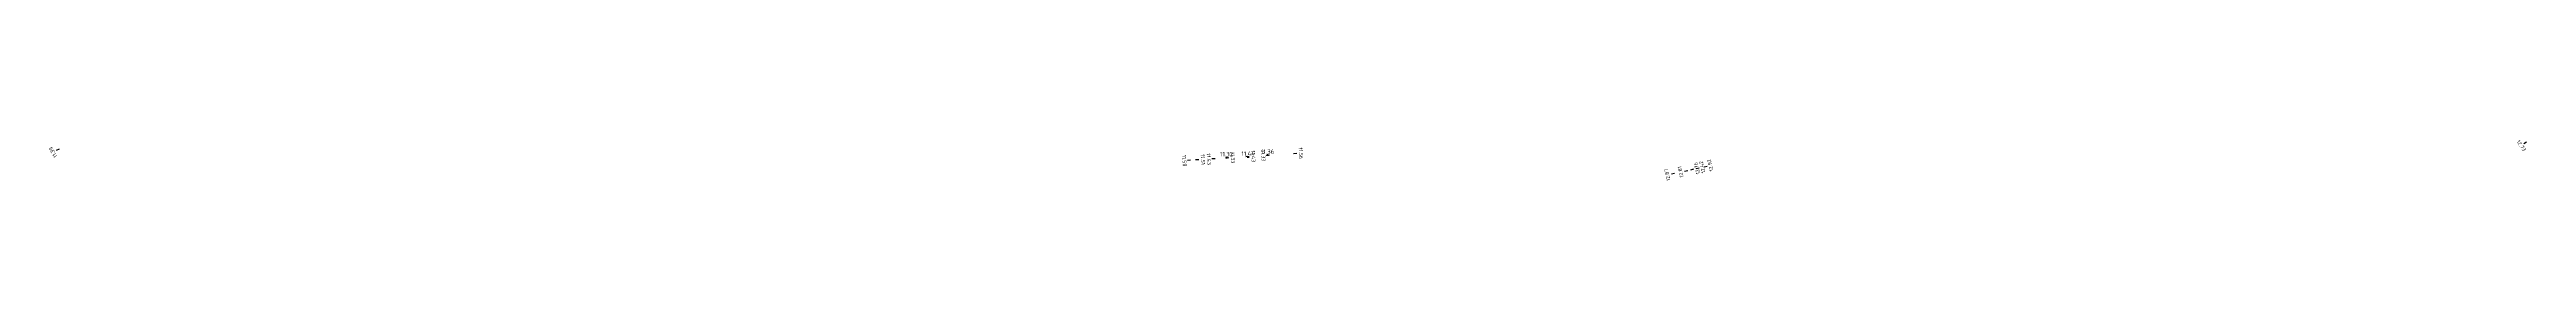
# Model space of a CAD drawing. Header units: metres. Extents: x 117856 to 119829, y 6148158 to 6148674.
# Drawn here: x 119288.8 to 119743, y 6148469.7 to 6148476.8 of the extents above; entities that cross this region are included whole.
import ezdxf
from ezdxf.enums import TextEntityAlignment as Align

# ---------------------------------------------------------------- set-up
doc = ezdxf.new("R2010")
doc.units = ezdxf.units.M
doc.header["$LTSCALE"] = 0.4
doc.layers.get('0').update_dxf_attribs({"linetype": 'CONTINUOUS'})
doc.layers.add('M-351', color=1, linetype='CONTINUOUS')
doc.styles.add('ISO', font='iso.shx')
doc.styles.add('ISO-Anno-50', font='iso.shx', dxfattribs={"height": 5})

# ---------------------------------------------------------------- blocks, each defined once
blk = doc.blocks.new('_mkhjd')
blk.add_line((0.75, 0), (-0.75, 0))
at = {"style": 'ISO'}
blk.add_attdef('H', text='', height=1.75, rotation=270, dxfattribs=at).set_placement((0.75, 0), align=Align.CENTER)
blk = doc.blocks.new('_zniv')
at = {"color": 0}
for p, q in [((-0.4, 0), (0.4, 0)), ((0, 0.4), (0, -0.4))]:
    blk.add_line(p, q, dxfattribs=at)
at = {"style": 'ISO'}
blk.add_attdef('ZNIV', text='', height=2, dxfattribs=at).set_placement((0, 0), align=Align.BOTTOM_CENTER)

msp = doc.modelspace()

# ---------------------------------------------------------------- block references
at = {"layer": 'M-351'}
ref = msp.add_blockref('_mkhjd', (119290.393, 6148475.256), dxfattribs=dict(at, xscale=0.4, yscale=0.4, zscale=0.4, rotation=209.4489084590566))
ref.add_attrib('H', '11.39', dxfattribs={"color": 0, "height": 0.7, "rotation": 119.44891, "style": 'ISO-Anno-50'}).set_placement((119289.958, 6148475.011), align=Align.BOTTOM_CENTER)
at = {"layer": 'M-351', "xscale": 0.4, "yscale": 0.4, "zscale": 0.4}
for p, values in [((119508.633, 6148473.856), {'ZNIV': '11.44'}), ((119512.19, 6148474.232), {'ZNIV': '11.36'}), ((119504.665, 6148473.759), {'ZNIV': '11.32'})]:
    msp.add_blockref('_zniv', p, dxfattribs=at).add_auto_attribs(values)
at = {"layer": 'M-351'}
ref = msp.add_blockref('_mkhjd', (119517.242, 6148474.506), dxfattribs=dict(at, xscale=0.4, yscale=0.4, zscale=0.4, rotation=3.673150335217237))
ref.add_attrib('H', '11.56', dxfattribs={"color": 0, "height": 0.7, "rotation": 273.67315, "style": 'ISO-Anno-50'}).set_placement((119517.741, 6148474.538), align=Align.BOTTOM_CENTER)
ref = msp.add_blockref('_mkhjd', (119742.791, 6148476.442), dxfattribs=dict(at, xscale=0.4, yscale=0.4, zscale=0.4, rotation=34.40504875221072))
ref.add_attrib('H', '12.73', dxfattribs={"color": 0, "height": 0.7, "rotation": 304.40505, "style": 'ISO-Anno-50'}).set_placement((119742.379, 6148476.159), align=Align.TOP_CENTER)
ref = msp.add_blockref('_mkhjd', (119497.782, 6148473.257), dxfattribs=dict(at, xscale=0.4, yscale=0.4, zscale=0.4, rotation=3.673150335217317))
ref.add_attrib('H', '11.58', dxfattribs={"color": 0, "height": 0.7, "rotation": 273.67315, "style": 'ISO-Anno-50'}).set_placement((119497.283, 6148473.225), align=Align.TOP_CENTER)
ref = msp.add_blockref('_mkhjd', (119499.279, 6148473.353), dxfattribs=dict(at, xscale=0.4, yscale=0.4, zscale=0.4, rotation=3.673150335217397))
ref.add_attrib('H', '11.51', dxfattribs={"color": 0, "height": 0.7, "rotation": 273.67315, "style": 'ISO-Anno-50'}).set_placement((119499.778, 6148473.385), align=Align.BOTTOM_CENTER)
ref = msp.add_blockref('_mkhjd', (119502.273, 6148473.545), dxfattribs=dict(at, xscale=0.4, yscale=0.4, zscale=0.4, rotation=3.673150335217477))
ref.add_attrib('H', '11.43', dxfattribs={"color": 0, "height": 0.7, "rotation": 273.67315, "style": 'ISO-Anno-50'}).set_placement((119501.774, 6148473.513), align=Align.TOP_CENTER)
ref = msp.add_blockref('_mkhjd', (119504.768, 6148473.705), dxfattribs=dict(at, xscale=0.4, yscale=0.4, zscale=0.4, rotation=3.673150335217317))
ref.add_attrib('H', '11.33', dxfattribs={"color": 0, "height": 0.7, "rotation": 273.67315, "style": 'ISO-Anno-50'}).set_placement((119505.267, 6148473.737), align=Align.BOTTOM_CENTER)
ref = msp.add_blockref('_mkhjd', (119508.51, 6148473.946), dxfattribs=dict(at, xscale=0.4, yscale=0.4, zscale=0.4, rotation=3.673150335217477))
ref.add_attrib('H', '11.43', dxfattribs={"color": 0, "height": 0.7, "rotation": 273.67315, "style": 'ISO-Anno-50'}).set_placement((119509.009, 6148473.978), align=Align.BOTTOM_CENTER)
ref = msp.add_blockref('_mkhjd', (119512.253, 6148474.186), dxfattribs=dict(at, xscale=0.4, yscale=0.4, zscale=0.4, rotation=3.673150335217557))
ref.add_attrib('H', '11.33', dxfattribs={"color": 0, "height": 0.7, "rotation": 273.67315, "style": 'ISO-Anno-50'}).set_placement((119511.754, 6148474.154), align=Align.TOP_CENTER)
ref = msp.add_blockref('_mkhjd', (119586.523, 6148470.82), dxfattribs=dict(at, xscale=0.4, yscale=0.4, zscale=0.4, rotation=192.4978620202981))
ref.add_attrib('H', '12.87', dxfattribs={"color": 0, "height": 0.7, "rotation": 102.49786, "style": 'ISO-Anno-50'}).set_placement((119586.035, 6148470.711), align=Align.BOTTOM_CENTER)
ref = msp.add_blockref('_mkhjd', (119588.964, 6148471.361), dxfattribs=dict(at, xscale=0.4, yscale=0.4, zscale=0.4, rotation=192.4978620206219))
ref.add_attrib('H', '12.81', dxfattribs={"color": 0, "height": 0.7, "rotation": 102.49786, "style": 'ISO-Anno-50'}).set_placement((119588.475, 6148471.253), align=Align.BOTTOM_CENTER)
ref = msp.add_blockref('_mkhjd', (119590.086, 6148471.61), dxfattribs=dict(at, xscale=0.4, yscale=0.4, zscale=0.4, rotation=192.497862020475))
ref.add_attrib('H', '12.76', dxfattribs={"color": 0, "height": 0.7, "rotation": 102.49786, "style": 'ISO-Anno-50'}).set_placement((119590.574, 6148471.718), align=Align.TOP_CENTER)
ref = msp.add_blockref('_mkhjd', (119591.063, 6148471.826), dxfattribs=dict(at, xscale=0.4, yscale=0.4, zscale=0.4, rotation=192.4978620209778))
ref.add_attrib('H', '12.42', dxfattribs={"color": 0, "height": 0.7, "rotation": 102.49786, "style": 'ISO-Anno-50'}).set_placement((119591.551, 6148471.934), align=Align.TOP_CENTER)
ref = msp.add_blockref('_mkhjd', (119592.521, 6148472.149), dxfattribs=dict(at, xscale=0.4, yscale=0.4, zscale=0.4, rotation=192.4978620206256))
ref.add_attrib('H', '12.92', dxfattribs={"color": 0, "height": 0.7, "rotation": 102.49786, "style": 'ISO-Anno-50'}).set_placement((119593.009, 6148472.257), align=Align.TOP_CENTER)

doc.saveas('drawing.dxf')
